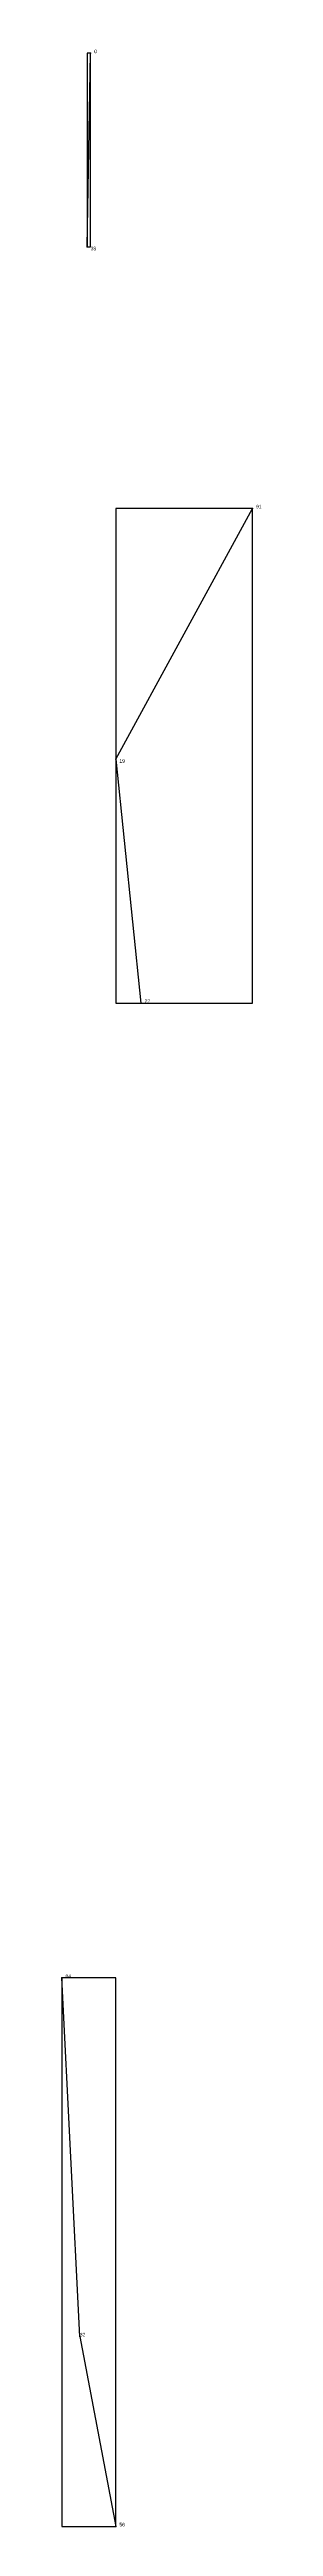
# Model space of a CAD drawing. Extents: x 0.01 to 1.001, y 0.007 to 0.988.
# Drawn here: x 0.89 to 0.945, y 0.059 to 0.75 of the extents above; entities that cross this region are included whole.
import ezdxf

# ---------------------------------------------------------------- set-up
doc = ezdxf.new("R2010")
doc.units = 0
for name, color, linetype in [('Clients', 3, 'CONTINUOUS'), ('Facilities', 3, 'CONTINUOUS'), ('Facilities_lines', 3, 'CONTINUOUS'), ('Min_max_boxes', 1, 'CONTINUOUS'), ('Normals', 1, 'CONTINUOUS'), ('Source_points', 5, 'CONTINUOUS'), ('Text', 3, 'CONTINUOUS')]:
    doc.layers.add(name, color=color, linetype=linetype)

msp = doc.modelspace()

# ---------------------------------------------------------------- linework, layer by layer
at = {"layer": 'Clients', "color": 5}
for p in [(0.898, 0.749), (0.943, 0.622), (0.912, 0.484), (0.89, 0.212), (0.905, 0.059)]:
    msp.add_point(p, dxfattribs=at)
at = {"layer": 'Facilities', "color": 3}
for p in [(0.897, 0.695), (0.905, 0.552), (0.895, 0.112)]:
    msp.add_point(p, dxfattribs=at)
at = {"layer": 'Facilities_lines', "color": 3}
for p, q in [((0.897, 0.695), (0.898, 0.749)), ((0.905, 0.552), (0.943, 0.622)), ((0.905, 0.552), (0.912, 0.484)), ((0.895, 0.112), (0.89, 0.212)), ((0.895, 0.112), (0.905, 0.059))]:
    msp.add_line(p, q, dxfattribs=at)
at = {"layer": 'Min_max_boxes', "color": 1}
for p, q in [((0.898, 0.749), (0.897, 0.749)), ((0.897, 0.749), (0.897, 0.695)), ((0.898, 0.749), (0.897, 0.749)), ((0.897, 0.749), (0.897, 0.695)), ((0.897, 0.749), (0.897, 0.749)), ((0.898, 0.695), (0.898, 0.749)), ((0.898, 0.695), (0.898, 0.749)), ((0.898, 0.749), (0.898, 0.749)), ((0.897, 0.695), (0.898, 0.695)), ((0.897, 0.695), (0.898, 0.695)), ((0.897, 0.695), (0.897, 0.695)), ((0.898, 0.695), (0.898, 0.695)), ((0.943, 0.622), (0.905, 0.622)), ((0.905, 0.622), (0.905, 0.484)), ((0.943, 0.622), (0.905, 0.622)), ((0.905, 0.622), (0.905, 0.484)), ((0.905, 0.622), (0.905, 0.622)), ((0.943, 0.484), (0.943, 0.622)), ((0.943, 0.484), (0.943, 0.622)), ((0.943, 0.622), (0.943, 0.622)), ((0.905, 0.484), (0.943, 0.484)), ((0.905, 0.484), (0.943, 0.484)), ((0.905, 0.484), (0.905, 0.484)), ((0.943, 0.484), (0.943, 0.484)), ((0.905, 0.212), (0.89, 0.212)), ((0.89, 0.212), (0.89, 0.059)), ((0.905, 0.212), (0.89, 0.212)), ((0.89, 0.212), (0.89, 0.059)), ((0.89, 0.212), (0.89, 0.212)), ((0.905, 0.059), (0.905, 0.212)), ((0.905, 0.059), (0.905, 0.212)), ((0.905, 0.212), (0.905, 0.212)), ((0.89, 0.059), (0.905, 0.059)), ((0.89, 0.059), (0.905, 0.059)), ((0.89, 0.059), (0.89, 0.059)), ((0.905, 0.059), (0.905, 0.059))]:
    msp.add_line(p, q, dxfattribs=at)
at = {"layer": 'Normals', "color": 1}
for p, q in [((0.898, 0.749), (0.898, 0.749, 0.1)), ((0.897, 0.695), (0.897, 0.695, 0.1)), ((0.943, 0.622), (0.943, 0.622, 0.1)), ((0.905, 0.552), (0.905, 0.552, 0.1)), ((0.912, 0.484), (0.912, 0.484, 0.1)), ((0.89, 0.212), (0.89, 0.212, 0.1)), ((0.895, 0.112), (0.895, 0.112, 0.1)), ((0.905, 0.059), (0.905, 0.059, 0.1))]:
    msp.add_line(p, q, dxfattribs=at)
at = {"layer": 'Source_points', "color": 5}
for p in [(0.898, 0.749), (0.897, 0.695), (0.943, 0.622), (0.905, 0.552), (0.912, 0.484), (0.89, 0.212), (0.895, 0.112), (0.905, 0.059)]:
    msp.add_point(p, dxfattribs=at)

# ---------------------------------------------------------------- texts
at = {"layer": 'Text', "color": 3}
for s, p in [('0', (0.899, 0.749)), ('38', (0.898, 0.694)), ('91', (0.944, 0.622)), ('19', (0.906, 0.551)), ('22', (0.913, 0.484)), ('84', (0.891, 0.212)), ('32', (0.895, 0.112)), ('56', (0.906, 0.059))]:
    msp.add_text(s, height=0.001, dxfattribs=at).set_placement(p)

doc.saveas('drawing.dxf')
